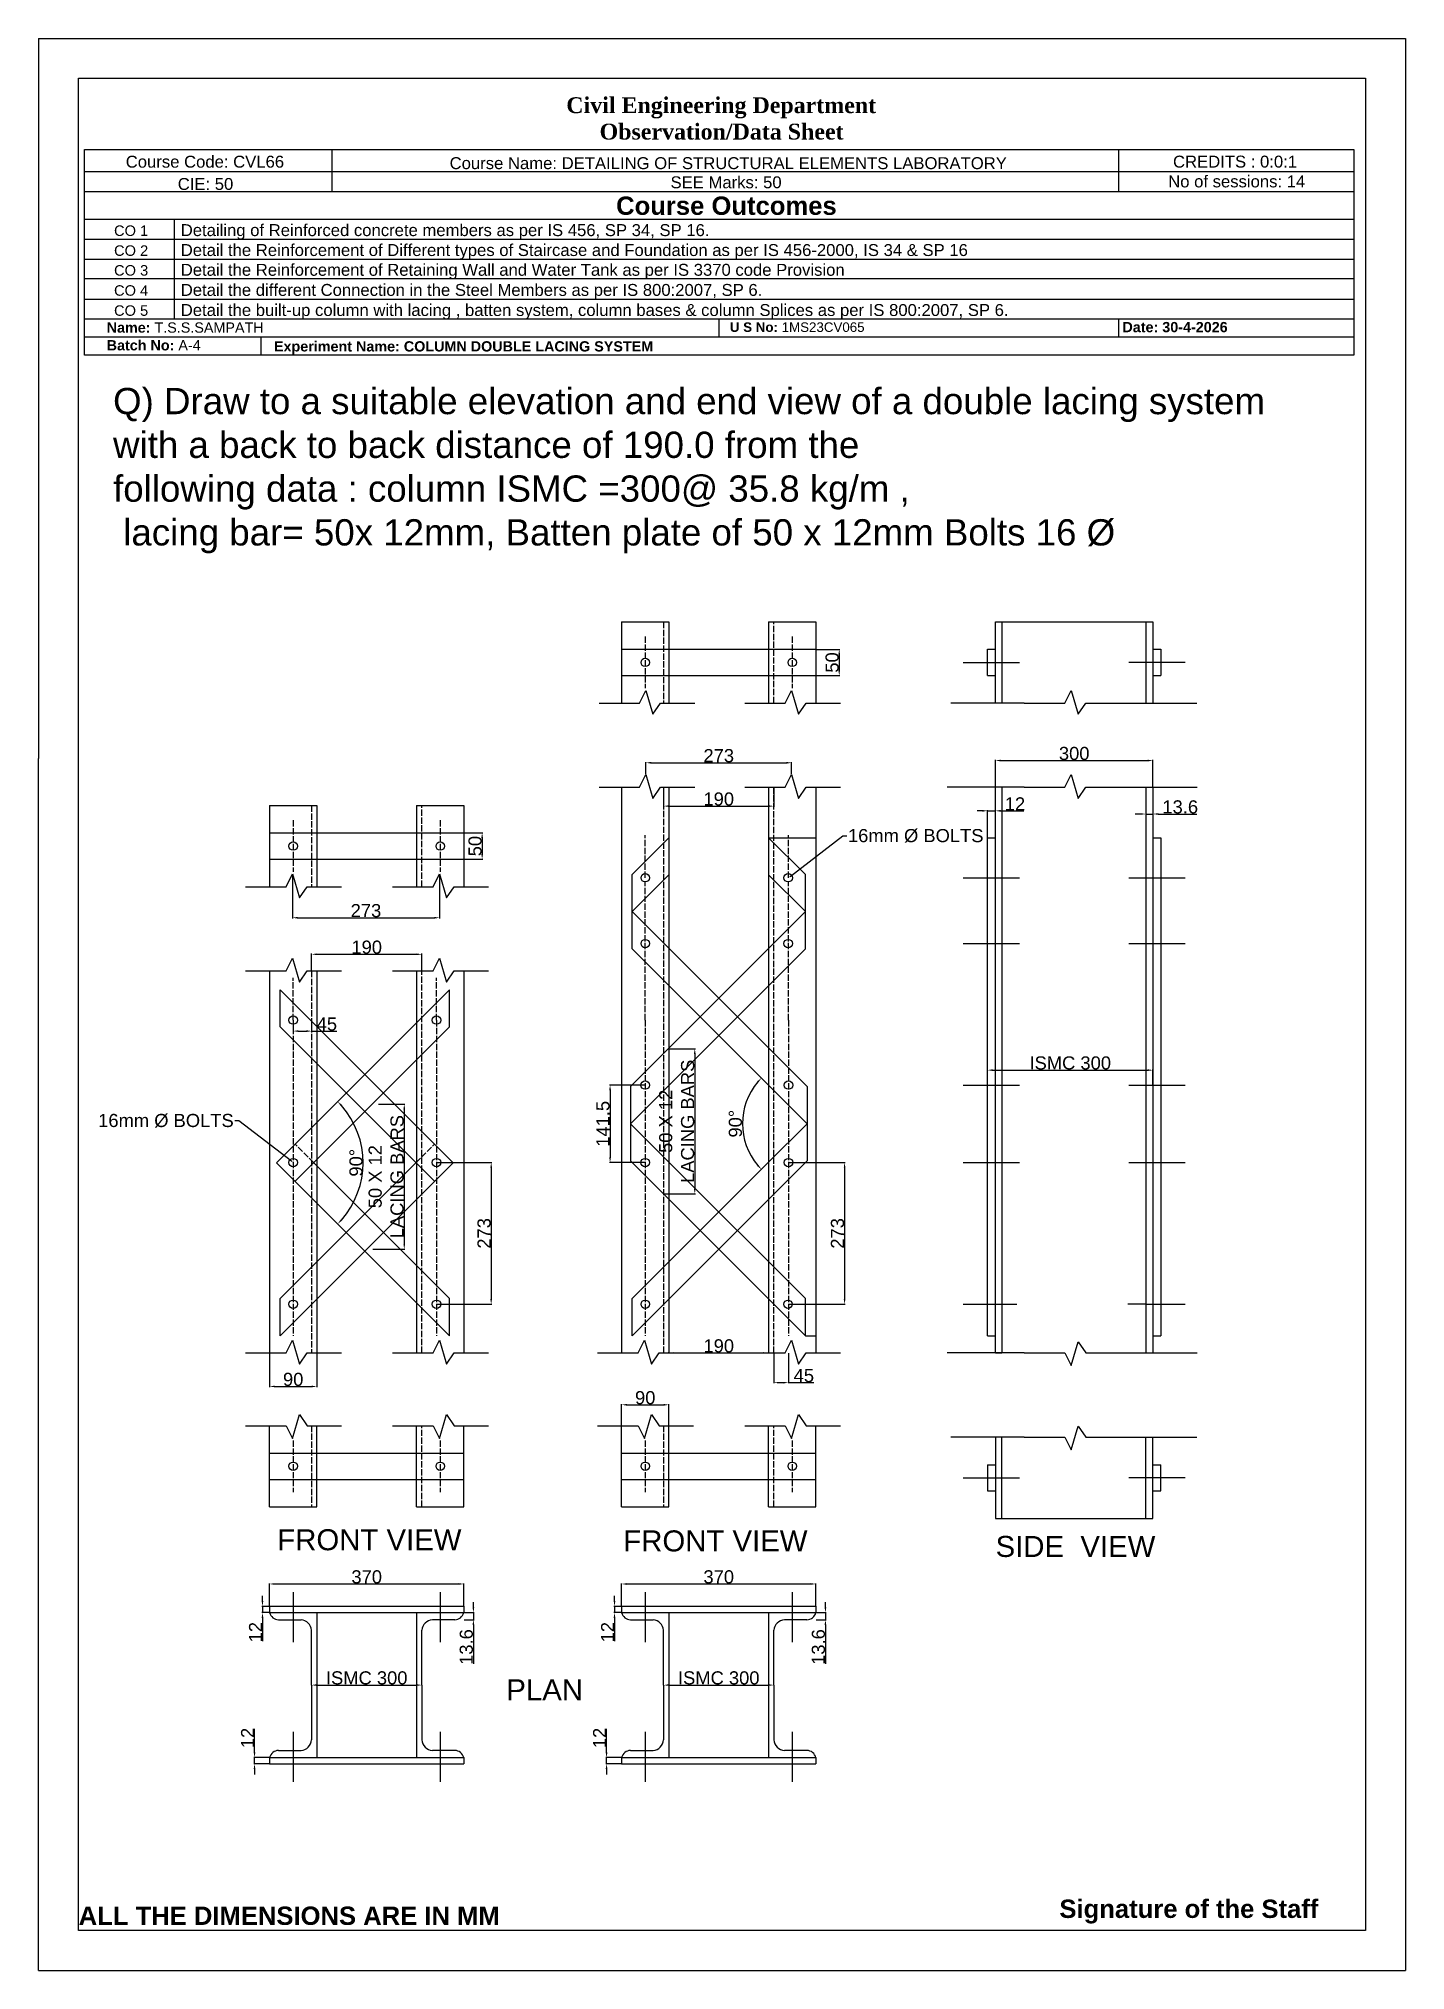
# Model space of a CAD drawing. Header units: millimetres. Extents: x 868 to 41290, y -4185 to 3706.
# Drawn here: x 868 to 3471, y -411 to 3268 of the extents above; entities that cross this region are included whole.
import ezdxf
from ezdxf import colors
from ezdxf.entities.mleader import LeaderData, LeaderLine
from ezdxf.math import Vec2, Vec3

# ---------------------------------------------------------------- set-up
doc = ezdxf.new("R2010")
doc.units = ezdxf.units.MM
doc.linetypes.add('ACAD_ISO02W100', pattern=[15, 12, -3])
doc.styles.get("Standard").update_dxf_attribs({"font": 'arial.ttf'})
doc.dimstyles.new('ISO-25', dxfattribs={"dimtxt": 25, "dimasz": 10, "dimexe": 1.25, "dimexo": 0.625, "dimtad": 1, "dimdsep": 46, "dimtxsty": 'Standard', "dimcen": 2.5, "dimadec": 0, "dimazin": 0, "dimtfac": 1, "dimtmove": 0, "dimatfit": 3, "dimfxl": 1, "dimarcsym": 0})

msp = doc.modelspace()

# ---------------------------------------------------------------- texts
at = {"attachment_point": 1}
for s, width, gutter_width, heights, insert, char_height in [('\\pxqc;{\\fBookman Old Style|b0|i0|c0|p18;\\H1.16667x;         \\fBookman Old Style|b1|i0|c0|p18;\\H1.14285x;       Civil Engineering Department\\P               Observation/Data Sheet}', 1149.24341, 113.149, [0], (1508.615, 3156.177), 22.629779), ('Course Code: CVL66', 1063.13823, 113.538, [0], (1034.202, 3044.849), 22.70753), ('Course Name: DETAILING OF STRUCTURAL ELEMENTS LABORATORY', 1063.13823, 113.538, [0], (1650.88, 3042.065), 22.70753), ('CREDITS : 0:0:1', 1063.13823, 113.538, [0], (3028.273, 3044.994), 22.70753), ('CIE: 50', 1063.13823, 113.538, [0], (1133.18, 3002.413), 22.7075), ('SEE Marks: 50', 1063.13823, 113.538, [0], (2071.498, 3005.579), 22.70753), ('No of sessions: 14', 1063.13823, 113.538, [0], (3019.093, 3007.295), 22.70753), ('{\\fArial|b1|i0|c0|p34;Course Outcomes}', 1063.13823, 113.538, [0], (1967.9, 2967.159), 34.90578), ('CO 1', 934.19215, 99.767, [0], (1011.915, 2912.112), 19.9534), ('Detailing of Reinforced concrete members as per IS 456, SP 34, SP 16.', 1063.13823, 113.538, [0], (1138.962, 2914.53), 22.70753), ('CO 2', 934.19215, 99.767, [0], (1011.915, 2874.168), 19.9534), ('Detail the Reinforcement of Different types of Staircase and Foundation as per IS 456-2000, IS 34 & SP 16', 1837.07869, 113.538, [0], (1138.962, 2876.586), 22.70753), ('CO 3', 934.19215, 99.767, [0], (1011.915, 2836.534), 19.9534), ('Detail the Reinforcement of Retaining Wall and Water Tank as per IS 3370 code Provision', 1601.14303, 113.538, [0], (1138.962, 2838.951), 22.70753), ('CO 4', 934.19215, 99.767, [0], (1011.915, 2798.219), 19.9534), ('Detail the different Connection in the Steel Members as per IS 800:2007, SP 6.', 1399.16781, 113.538, [0], (1138.962, 2800.637), 22.70753), ('CO 5', 934.19215, 99.767, [0], (1011.915, 2759.929), 19.9534), ('Detail the built-up column with lacing , batten system, column bases & column Splices as per IS 800:2007, SP 6.', 1885.33825, 113.538, [0], (1138.962, 2762.346), 22.70753), ('{\\fArial|b1|i0|c0|p34;Name: }T.S.S.SAMPATH', 1063.13823, 113.538, [0], (997.881, 2727.412), 19.54724), ('{\\fArial|b1|i0|c0|p34;U S No: }1MS23CV065', 1063.13823, 113.538, [0], (2184.511, 2727.486), 18.151), ('{\\fArial|b1|i0|c0|p34;Date: 30-4-2026}', 1063.13823, 113.538, [0], (2931.968, 2728.266), 19.54724), ('{\\fArial|b1|i0|c0|p34;Batch No: }A-4', 1063.13823, 113.538, [0], (997.881, 2693.693), 19.54724), ('{\\fArial|b1|i0|c0|p34;Experiment Name: COLUMN DOUBLE LACING SYSTEM}', 1063.13823, 113.538, [0], (1316.359, 2691.586), 19.54724), ('Q) Draw to a suitable elevation and end view of a double lacing system \\Pwith a back to back distance of 190.0 from the \\Pfollowing data : column ISMC =300@ 35.8 kg/m ,\\P lacing bar= 50x 12mm, Batten plate of 50 x 12mm Bolts 16 %%C', 4765.87054, 3.036, [327.728], (1010.056, 2602.675), 50), ('FRONT VIEW', 461.5156, 12.5, [0], (1322.765, 429.122), 40), ('FRONT VIEW', 461.5156, 12.5, [0], (1981.576, 426.906), 40), ('SIDE  VIEW', 461.5156, 12.5, [0], (2690.424, 416.368), 40), ('PLAN', 461.5156, 12.5, [0], (1758.865, 143.396), 40), ('{\\fArial|b1|i0|c0|p34;ALL THE DIMENSIONS ARE IN MM}', 1063.13823, 113.538, [0], (944.538, -289.448), 34.90578), ('{\\fArial|b1|i0|c0|p34;Signature of the Staff}', 1063.13823, 113.538, [0], (2811.979, -276.211), 34.90578)]:
    msp.add_mtext_dynamic_manual_height_columns(s, width=width, gutter_width=gutter_width, heights=heights, dxfattribs=dict(at, insert=insert, char_height=char_height))

# ---------------------------------------------------------------- blocks, each defined once
blk = doc.blocks.new('*D38')
at = {"color": 0, "lineweight": -2, "transparency": 16777216}
for p, q in [((1678.6, 1755.1), (1714, 1755.1)), ((1712.8, 1745.1), (1712.8, 1715.1)), ((1678.6, 1705.1), (1714, 1705.1))]:
    blk.add_line(p, q, dxfattribs=at)
at = {"color": 0, "lineweight": 211, "transparency": 16777216}
for points in [[(1711.1, 1745.1), (1714.5, 1745.1), (1712.8, 1755.1)], [(1711.1, 1715.1), (1714.5, 1715.1), (1712.8, 1705.1)]]:
    blk.add_solid(points, dxfattribs=at)
at = {"layer": 'Defpoints', "color": 0, "lineweight": 211, "transparency": 16777216}
for p in [(1678, 1755.1), (1678, 1705.1), (1712.8, 1705.1)]:
    blk.add_point(p, dxfattribs=at)
at = {"color": 0, "transparency": 16777216, "insert": (1699.4, 1730.1), "char_height": 25, "attachment_point": 5, "rotation": 90}
blk.add_mtext('50', dxfattribs=at)
blk = doc.blocks.new('*D39')
at = {"color": 0, "lineweight": -2, "transparency": 16777216}
for p, q in [((1351.6, 1676.4), (1351.6, 1592.4)), ((1631.6, 1676.4), (1631.6, 1592.4)), ((1361.6, 1593.7), (1621.6, 1593.7))]:
    blk.add_line(p, q, dxfattribs=at)
at = {"color": 0, "lineweight": 211, "transparency": 16777216}
for points in [[(1361.6, 1595.3), (1361.6, 1592), (1351.6, 1593.7)], [(1621.6, 1595.3), (1621.6, 1592), (1631.6, 1593.7)]]:
    blk.add_solid(points, dxfattribs=at)
at = {"layer": 'Defpoints', "color": 0, "lineweight": 211, "transparency": 16777216}
for p in [(1351.6, 1677), (1631.6, 1677), (1631.6, 1593.7)]:
    blk.add_point(p, dxfattribs=at)
at = {"color": 0, "transparency": 16777216, "insert": (1491.6, 1607.1), "char_height": 25, "attachment_point": 5}
blk.add_mtext('273', dxfattribs=at)
blk = doc.blocks.new('*D40')
at = {"color": 0, "lineweight": -2, "transparency": 16777216}
for p, q in [((1388, 1493), (1388, 1525.3)), ((1398, 1524.1), (1588, 1524.1)), ((1598, 1493), (1598, 1525.3))]:
    blk.add_line(p, q, dxfattribs=at)
at = {"color": 0, "lineweight": 211, "transparency": 16777216}
for points in [[(1398, 1525.7), (1398, 1522.4), (1388, 1524.1)], [(1588, 1525.7), (1588, 1522.4), (1598, 1524.1)]]:
    blk.add_solid(points, dxfattribs=at)
at = {"layer": 'Defpoints', "color": 0, "lineweight": 211, "transparency": 16777216}
for p in [(1598, 1524.1), (1388, 1492.3), (1598, 1492.3)]:
    blk.add_point(p, dxfattribs=at)
at = {"color": 0, "transparency": 16777216, "insert": (1493, 1537.5), "char_height": 25, "attachment_point": 5}
blk.add_mtext('190', dxfattribs=at)
blk = doc.blocks.new('*D41')
at = {"color": 0, "lineweight": -2, "transparency": 16777216}
for p, q in [((1353, 1398.1), (1353, 1376.6)), ((1363, 1377.8), (1378, 1377.8)), ((1388, 1395.9), (1388, 1376.6)), ((1388, 1377.8), (1436.2, 1377.8))]:
    blk.add_line(p, q, dxfattribs=at)
at = {"color": 0, "lineweight": 211, "transparency": 16777216}
for points in [[(1363, 1379.5), (1363, 1376.1), (1353, 1377.8)], [(1378, 1379.5), (1378, 1376.1), (1388, 1377.8)]]:
    blk.add_solid(points, dxfattribs=at)
at = {"layer": 'Defpoints', "color": 0, "lineweight": 211, "transparency": 16777216}
for p in [(1353, 1398.7), (1388, 1396.6), (1388, 1377.8)]:
    blk.add_point(p, dxfattribs=at)
at = {"color": 0, "transparency": 16777216, "insert": (1417.1, 1391.1), "char_height": 25, "attachment_point": 5}
blk.add_mtext('45', dxfattribs=at)
blk = doc.blocks.new('*D42')
at = {"color": 0, "lineweight": -2, "transparency": 16777216}
blk.add_arc((1321.4, 1127.1), 164.7, 318.4795, 41.5205, dxfattribs=at)
at = {"color": 0, "lineweight": 211, "transparency": 16777216}
for points in [[(1443.5, 1235.2), (1445.9, 1237.4), (1437.8, 1243.6)], [(1445.9, 1016.8), (1443.5, 1019.1), (1437.8, 1010.7)]]:
    blk.add_solid(points, dxfattribs=at)
at = {"layer": 'Defpoints', "color": 0, "lineweight": 211, "transparency": 16777216}
for p in [(1650.9, 1456.6), (1321.4, 1127.1), (1321.4, 1127.1), (1480.5, 1084.5), (1650.9, 797.7)]:
    blk.add_point(p, dxfattribs=at)
at = {"color": 0, "transparency": 16777216, "insert": (1472.7, 1127.1), "char_height": 25, "attachment_point": 5, "rotation": 90}
blk.add_mtext('90°', dxfattribs=at)
blk = doc.blocks.new('*D43')
at = {"color": 0, "lineweight": -2, "transparency": 16777216}
for p, q in [((1626.5, 1127.4), (1731.2, 1127.4)), ((1730, 1117.4), (1730, 867.7)), ((1626.5, 857.7), (1731.2, 857.7))]:
    blk.add_line(p, q, dxfattribs=at)
at = {"color": 0, "lineweight": 211, "transparency": 16777216}
for points in [[(1728.3, 1117.4), (1731.7, 1117.4), (1730, 1127.4)], [(1728.3, 867.7), (1731.7, 867.7), (1730, 857.7)]]:
    blk.add_solid(points, dxfattribs=at)
at = {"layer": 'Defpoints', "color": 0, "lineweight": 211, "transparency": 16777216}
for p in [(1625.8, 1127.4), (1625.8, 857.7), (1730, 857.7)]:
    blk.add_point(p, dxfattribs=at)
at = {"color": 0, "transparency": 16777216, "insert": (1716.6, 992.6), "char_height": 25, "attachment_point": 5, "rotation": 90}
blk.add_mtext('273', dxfattribs=at)
blk = doc.blocks.new('*D44')
at = {"color": 0, "lineweight": -2, "transparency": 16777216}
for p, q in [((1308, 764.2), (1308, 699.8)), ((1398, 764.2), (1398, 699.8)), ((1318, 701), (1388, 701))]:
    blk.add_line(p, q, dxfattribs=at)
at = {"color": 0, "lineweight": 211, "transparency": 16777216}
for points in [[(1318, 702.7), (1318, 699.4), (1308, 701)], [(1388, 702.7), (1388, 699.4), (1398, 701)]]:
    blk.add_solid(points, dxfattribs=at)
at = {"layer": 'Defpoints', "color": 0, "lineweight": 211, "transparency": 16777216}
for p in [(1308, 764.8), (1398, 764.8), (1398, 701)]:
    blk.add_point(p, dxfattribs=at)
at = {"color": 0, "transparency": 16777216, "insert": (1353, 714.4), "char_height": 25, "attachment_point": 5}
blk.add_mtext('90', dxfattribs=at)
blk = doc.blocks.new('*D45')
at = {"color": 0, "lineweight": -2, "transparency": 16777216}
for p, q in [((1308, 283), (1308, 326.1)), ((1318, 324.9), (1668, 324.9)), ((1678, 283), (1678, 326.1))]:
    blk.add_line(p, q, dxfattribs=at)
at = {"color": 0, "lineweight": 211, "transparency": 16777216}
for points in [[(1318, 326.5), (1318, 323.2), (1308, 324.9)], [(1668, 326.5), (1668, 323.2), (1678, 324.9)]]:
    blk.add_solid(points, dxfattribs=at)
at = {"layer": 'Defpoints', "color": 0, "lineweight": 211, "transparency": 16777216}
for p in [(1678, 324.9), (1308, 282.3), (1678, 282.3)]:
    blk.add_point(p, dxfattribs=at)
at = {"color": 0, "transparency": 16777216, "insert": (1493, 338.3), "char_height": 25, "attachment_point": 5}
blk.add_mtext('370', dxfattribs=at)
blk = doc.blocks.new('*D46')
at = {"color": 0, "lineweight": -2, "transparency": 16777216}
for p, q in [((1678.6, 270.3), (1697.4, 270.3)), ((1696.1, 280.3), (1696.1, 290.3)), ((1696.1, 270.3), (1696.1, 256.7)), ((1678.6, 256.7), (1697.4, 256.7)), ((1696.1, 246.7), (1696.1, 172.9))]:
    blk.add_line(p, q, dxfattribs=at)
at = {"color": 0, "lineweight": 211, "transparency": 16777216}
for points in [[(1694.5, 280.3), (1697.8, 280.3), (1696.1, 270.3)], [(1694.5, 246.7), (1697.8, 246.7), (1696.1, 256.7)]]:
    blk.add_solid(points, dxfattribs=at)
at = {"layer": 'Defpoints', "color": 0, "lineweight": 211, "transparency": 16777216}
for p in [(1678, 270.3), (1678, 256.7), (1696.1, 256.7)]:
    blk.add_point(p, dxfattribs=at)
at = {"color": 0, "transparency": 16777216, "insert": (1682.7, 204.8), "char_height": 25, "attachment_point": 5, "rotation": 90}
blk.add_mtext('13.6', dxfattribs=at)
blk = doc.blocks.new('*D48')
at = {"color": 0, "lineweight": -2, "transparency": 16777216}
for p, q in [((1388, 133), (1388, 133.6)), ((1398, 132.3), (1588, 132.3)), ((1598, 133), (1598, 133.6))]:
    blk.add_line(p, q, dxfattribs=at)
at = {"color": 0, "lineweight": 211, "transparency": 16777216}
for points in [[(1398, 134), (1398, 130.7), (1388, 132.3)], [(1588, 134), (1588, 130.7), (1598, 132.3)]]:
    blk.add_solid(points, dxfattribs=at)
at = {"layer": 'Defpoints', "color": 0, "lineweight": 211, "transparency": 16777216}
for p in [(1388, 132.3), (1598, 132.3), (1598, 132.3)]:
    blk.add_point(p, dxfattribs=at)
at = {"color": 0, "transparency": 16777216, "insert": (1493, 145.9), "char_height": 25, "attachment_point": 5}
blk.add_mtext('ISMC 300', dxfattribs=at)
blk = doc.blocks.new('*D50')
at = {"color": 0, "lineweight": -2, "transparency": 16777216}
for p, q in [((1279.4, 4.3), (1279.4, 48.8)), ((1307.3, -5.7), (1278.1, -5.7)), ((1307.3, -17.7), (1278.1, -17.7)), ((1279.4, -17.7), (1279.4, -5.7)), ((1279.4, -27.7), (1279.4, -37.7))]:
    blk.add_line(p, q, dxfattribs=at)
at = {"color": 0, "lineweight": 211, "transparency": 16777216}
for points in [[(1277.7, 4.3), (1281.1, 4.3), (1279.4, -5.7)], [(1277.7, -27.7), (1281.1, -27.7), (1279.4, -17.7)]]:
    blk.add_solid(points, dxfattribs=at)
at = {"layer": 'Defpoints', "color": 0, "lineweight": 211, "transparency": 16777216}
for p in [(1279.4, -5.7), (1308, -5.7), (1308, -17.7)]:
    blk.add_point(p, dxfattribs=at)
at = {"color": 0, "transparency": 16777216, "insert": (1266.2, 31.6), "char_height": 25, "attachment_point": 5, "rotation": 90}
blk.add_mtext('12', dxfattribs=at)
blk = doc.blocks.new('*D51')
at = {"color": 0, "lineweight": -2, "transparency": 16777216}
for p, q in [((1294.5, 292.3), (1294.5, 302.3)), ((1307.3, 282.3), (1293.3, 282.3)), ((1307.3, 270.3), (1293.3, 270.3)), ((1294.5, 282.3), (1294.5, 270.3)), ((1294.5, 260.3), (1294.5, 215.9))]:
    blk.add_line(p, q, dxfattribs=at)
at = {"color": 0, "lineweight": 211, "transparency": 16777216}
for points in [[(1292.9, 292.3), (1296.2, 292.3), (1294.5, 282.3)], [(1292.9, 260.3), (1296.2, 260.3), (1294.5, 270.3)]]:
    blk.add_solid(points, dxfattribs=at)
at = {"layer": 'Defpoints', "color": 0, "lineweight": 211, "transparency": 16777216}
for p in [(1294.5, 270.3), (1308, 282.3), (1308, 270.3)]:
    blk.add_point(p, dxfattribs=at)
at = {"color": 0, "transparency": 16777216, "insert": (1281.4, 233.1), "char_height": 25, "attachment_point": 5, "rotation": 90}
blk.add_mtext('12', dxfattribs=at)
blk = doc.blocks.new('*D55')
at = {"color": 0, "lineweight": -2, "transparency": 16777216}
for p, q in [((1978.3, 283), (1978.3, 326.1)), ((1988.3, 324.9), (2338.3, 324.9)), ((2348.3, 283), (2348.3, 326.1))]:
    blk.add_line(p, q, dxfattribs=at)
at = {"color": 0, "lineweight": 211, "transparency": 16777216}
for points in [[(1988.3, 326.5), (1988.3, 323.2), (1978.3, 324.9)], [(2338.3, 326.5), (2338.3, 323.2), (2348.3, 324.9)]]:
    blk.add_solid(points, dxfattribs=at)
at = {"layer": 'Defpoints', "color": 0, "lineweight": 211, "transparency": 16777216}
for p in [(2348.3, 324.9), (1978.3, 282.3), (2348.3, 282.3)]:
    blk.add_point(p, dxfattribs=at)
at = {"color": 0, "transparency": 16777216, "insert": (2163.3, 338.3), "char_height": 25, "attachment_point": 5}
blk.add_mtext('370', dxfattribs=at)
blk = doc.blocks.new('*D56')
at = {"color": 0, "lineweight": -2, "transparency": 16777216}
for p, q in [((2348.9, 270.3), (2367.7, 270.3)), ((2366.5, 280.3), (2366.5, 290.3)), ((2366.5, 270.3), (2366.5, 256.7)), ((2348.9, 256.7), (2367.7, 256.7)), ((2366.5, 246.7), (2366.5, 172.9))]:
    blk.add_line(p, q, dxfattribs=at)
at = {"color": 0, "lineweight": 211, "transparency": 16777216}
for points in [[(2364.8, 280.3), (2368.1, 280.3), (2366.5, 270.3)], [(2364.8, 246.7), (2368.1, 246.7), (2366.5, 256.7)]]:
    blk.add_solid(points, dxfattribs=at)
at = {"layer": 'Defpoints', "color": 0, "lineweight": 211, "transparency": 16777216}
for p in [(2348.3, 270.3), (2348.3, 256.7), (2366.5, 256.7)]:
    blk.add_point(p, dxfattribs=at)
at = {"color": 0, "transparency": 16777216, "insert": (2353.1, 204.8), "char_height": 25, "attachment_point": 5, "rotation": 90}
blk.add_mtext('13.6', dxfattribs=at)
blk = doc.blocks.new('*D57')
at = {"color": 0, "lineweight": -2, "transparency": 16777216}
for p, q in [((2058.3, 133), (2058.3, 133.6)), ((2068.3, 132.3), (2258.3, 132.3)), ((2268.3, 133), (2268.3, 133.6))]:
    blk.add_line(p, q, dxfattribs=at)
at = {"color": 0, "lineweight": 211, "transparency": 16777216}
for points in [[(2068.3, 134), (2068.3, 130.7), (2058.3, 132.3)], [(2258.3, 134), (2258.3, 130.7), (2268.3, 132.3)]]:
    blk.add_solid(points, dxfattribs=at)
at = {"layer": 'Defpoints', "color": 0, "lineweight": 211, "transparency": 16777216}
for p in [(2058.3, 132.3), (2268.3, 132.3), (2268.3, 132.3)]:
    blk.add_point(p, dxfattribs=at)
at = {"color": 0, "transparency": 16777216, "insert": (2163.3, 145.9), "char_height": 25, "attachment_point": 5}
blk.add_mtext('ISMC 300', dxfattribs=at)
blk = doc.blocks.new('*D53')
at = {"color": 0, "lineweight": -2, "transparency": 16777216}
for p, q in [((1949.7, 4.3), (1949.7, 48.8)), ((1977.7, -5.7), (1948.5, -5.7)), ((1977.7, -17.7), (1948.5, -17.7)), ((1949.7, -17.7), (1949.7, -5.7)), ((1949.7, -27.7), (1949.7, -37.7))]:
    blk.add_line(p, q, dxfattribs=at)
at = {"color": 0, "lineweight": 211, "transparency": 16777216}
for points in [[(1948, 4.3), (1951.4, 4.3), (1949.7, -5.7)], [(1948, -27.7), (1951.4, -27.7), (1949.7, -17.7)]]:
    blk.add_solid(points, dxfattribs=at)
at = {"layer": 'Defpoints', "color": 0, "lineweight": 211, "transparency": 16777216}
for p in [(1949.7, -5.7), (1978.3, -5.7), (1978.3, -17.7)]:
    blk.add_point(p, dxfattribs=at)
at = {"color": 0, "transparency": 16777216, "insert": (1936.5, 31.6), "char_height": 25, "attachment_point": 5, "rotation": 90}
blk.add_mtext('12', dxfattribs=at)
blk = doc.blocks.new('*D54')
at = {"color": 0, "lineweight": -2, "transparency": 16777216}
for p, q in [((1964.9, 292.3), (1964.9, 302.3)), ((1977.7, 282.3), (1963.6, 282.3)), ((1977.7, 270.3), (1963.6, 270.3)), ((1964.9, 282.3), (1964.9, 270.3)), ((1964.9, 260.3), (1964.9, 215.9))]:
    blk.add_line(p, q, dxfattribs=at)
at = {"color": 0, "lineweight": 211, "transparency": 16777216}
for points in [[(1963.2, 292.3), (1966.5, 292.3), (1964.9, 282.3)], [(1963.2, 260.3), (1966.5, 260.3), (1964.9, 270.3)]]:
    blk.add_solid(points, dxfattribs=at)
at = {"layer": 'Defpoints', "color": 0, "lineweight": 211, "transparency": 16777216}
for p in [(1964.9, 270.3), (1978.3, 282.3), (1978.3, 270.3)]:
    blk.add_point(p, dxfattribs=at)
at = {"color": 0, "transparency": 16777216, "insert": (1951.7, 233.1), "char_height": 25, "attachment_point": 5, "rotation": 90}
blk.add_mtext('12', dxfattribs=at)
blk = doc.blocks.new('*D58')
at = {"color": 0, "lineweight": -2, "transparency": 16777216}
for p, q in [((1978.3, 626.9), (1978.3, 667.4)), ((1988.3, 666.1), (2058.3, 666.1)), ((2068.3, 626.9), (2068.3, 667.4))]:
    blk.add_line(p, q, dxfattribs=at)
at = {"color": 0, "lineweight": 211, "transparency": 16777216}
for points in [[(1988.3, 667.8), (1988.3, 664.5), (1978.3, 666.1)], [(2058.3, 667.8), (2058.3, 664.5), (2068.3, 666.1)]]:
    blk.add_solid(points, dxfattribs=at)
at = {"layer": 'Defpoints', "color": 0, "lineweight": 211, "transparency": 16777216}
for p in [(2068.3, 666.1), (1978.3, 626.3), (2068.3, 626.3)]:
    blk.add_point(p, dxfattribs=at)
at = {"color": 0, "transparency": 16777216, "insert": (2023.3, 679.5), "char_height": 25, "attachment_point": 5}
blk.add_mtext('90', dxfattribs=at)
blk = doc.blocks.new('*D59')
at = {"color": 0, "lineweight": -2, "transparency": 16777216}
for p, q in [((2068.3, 765.5), (2068.3, 766.1)), ((2078.3, 764.8), (2248.3, 764.8)), ((2258.3, 764.2), (2258.3, 763.6))]:
    blk.add_line(p, q, dxfattribs=at)
at = {"color": 0, "lineweight": 211, "transparency": 16777216}
for points in [[(2078.3, 766.5), (2078.3, 763.2), (2068.3, 764.8)], [(2248.3, 766.5), (2248.3, 763.2), (2258.3, 764.8)]]:
    blk.add_solid(points, dxfattribs=at)
at = {"layer": 'Defpoints', "color": 0, "lineweight": 211, "transparency": 16777216}
for p in [(2068.3, 764.8), (2258.3, 764.8), (2258.3, 764.8)]:
    blk.add_point(p, dxfattribs=at)
at = {"color": 0, "transparency": 16777216, "insert": (2163.3, 778.2), "char_height": 25, "attachment_point": 5}
blk.add_mtext('190', dxfattribs=at)
blk = doc.blocks.new('*D60')
at = {"color": 0, "lineweight": -2, "transparency": 16777216}
for p, q in [((2268.3, 764.2), (2268.3, 707)), ((2296.2, 764.2), (2296.2, 707)), ((2278.3, 708.3), (2286.2, 708.3)), ((2296.2, 708.3), (2344.4, 708.3))]:
    blk.add_line(p, q, dxfattribs=at)
at = {"color": 0, "lineweight": 211, "transparency": 16777216}
for points in [[(2278.3, 709.9), (2278.3, 706.6), (2268.3, 708.3)], [(2286.2, 709.9), (2286.2, 706.6), (2296.2, 708.3)]]:
    blk.add_solid(points, dxfattribs=at)
at = {"layer": 'Defpoints', "color": 0, "lineweight": 211, "transparency": 16777216}
for p in [(2268.3, 764.8), (2296.2, 764.8), (2296.2, 708.3)]:
    blk.add_point(p, dxfattribs=at)
at = {"color": 0, "transparency": 16777216, "insert": (2325.3, 721.6), "char_height": 25, "attachment_point": 5}
blk.add_mtext('45', dxfattribs=at)
blk = doc.blocks.new('*D61')
at = {"color": 0, "lineweight": -2, "transparency": 16777216}
for p, q in [((2296.8, 1127.4), (2404.2, 1127.4)), ((2402.9, 1117.4), (2402.9, 867.7)), ((2295.8, 857.7), (2404.2, 857.7))]:
    blk.add_line(p, q, dxfattribs=at)
at = {"color": 0, "lineweight": 211, "transparency": 16777216}
for points in [[(2401.3, 1117.4), (2404.6, 1117.4), (2402.9, 1127.4)], [(2401.3, 867.7), (2404.6, 867.7), (2402.9, 857.7)]]:
    blk.add_solid(points, dxfattribs=at)
at = {"layer": 'Defpoints', "color": 0, "lineweight": 211, "transparency": 16777216}
for p in [(2296.2, 1127.4), (2295.2, 857.7), (2402.9, 857.7)]:
    blk.add_point(p, dxfattribs=at)
at = {"color": 0, "transparency": 16777216, "insert": (2389.5, 992.6), "char_height": 25, "attachment_point": 5, "rotation": 90}
blk.add_mtext('273', dxfattribs=at)
blk = doc.blocks.new('*D62')
at = {"color": 0, "lineweight": -2, "transparency": 16777216}
for p, q in [((2022.5, 1275), (1955.1, 1275)), ((1956.4, 1265), (1956.4, 1137.4)), ((2022.5, 1127.4), (1955.1, 1127.4))]:
    blk.add_line(p, q, dxfattribs=at)
at = {"color": 0, "lineweight": 211, "transparency": 16777216}
for points in [[(1954.7, 1265), (1958.1, 1265), (1956.4, 1275)], [(1954.7, 1137.4), (1958.1, 1137.4), (1956.4, 1127.4)]]:
    blk.add_solid(points, dxfattribs=at)
at = {"layer": 'Defpoints', "color": 0, "lineweight": 211, "transparency": 16777216}
for p in [(2023.2, 1275), (1956.4, 1127.4), (2023.2, 1127.4)]:
    blk.add_point(p, dxfattribs=at)
at = {"color": 0, "transparency": 16777216, "insert": (1943, 1201.2), "char_height": 25, "attachment_point": 5, "rotation": 90}
blk.add_mtext('141.5', dxfattribs=at)
blk = doc.blocks.new('*D63')
at = {"color": 0, "lineweight": -2, "transparency": 16777216}
blk.add_line((2256.6, 1126.7), (2243.6, 1113.7), dxfattribs=at)
blk.add_arc((2331.4, 1201.5), 122.9, 139.6632, 220.3368, dxfattribs=at)
at = {"color": 0, "lineweight": 211, "transparency": 16777216}
for points in [[(2236.5, 1282.2), (2238.9, 1279.9), (2244.5, 1288.4)], [(2238.9, 1123.1), (2236.5, 1120.8), (2244.5, 1114.6)]]:
    blk.add_solid(points, dxfattribs=at)
at = {"layer": 'Defpoints', "color": 0, "lineweight": 211, "transparency": 16777216}
for p in [(1998.3, 1534.6), (2212.7, 1233.3), (2331.4, 1201.5), (2331.4, 1201.5), (2257, 1127.1)]:
    blk.add_point(p, dxfattribs=at)
at = {"color": 0, "transparency": 16777216, "insert": (2195.1, 1201.5), "char_height": 25, "attachment_point": 5, "rotation": 90}
blk.add_mtext('90°', dxfattribs=at)
blk = doc.blocks.new('*D64')
at = {"color": 0, "lineweight": -2, "transparency": 16777216}
for p, q in [((2024.7, 1866.8), (2024.7, 1890.1)), ((2034.7, 1888.8), (2291.9, 1888.8)), ((2301.9, 1866.8), (2301.9, 1890.1))]:
    blk.add_line(p, q, dxfattribs=at)
at = {"color": 0, "lineweight": 211, "transparency": 16777216}
for points in [[(2034.7, 1890.5), (2034.7, 1887.1), (2024.7, 1888.8)], [(2291.9, 1890.5), (2291.9, 1887.1), (2301.9, 1888.8)]]:
    blk.add_solid(points, dxfattribs=at)
at = {"layer": 'Defpoints', "color": 0, "lineweight": 211, "transparency": 16777216}
for p in [(2301.9, 1888.8), (2024.7, 1866.2), (2301.9, 1866.2)]:
    blk.add_point(p, dxfattribs=at)
at = {"color": 0, "transparency": 16777216, "insert": (2163.3, 1902.2), "char_height": 25, "attachment_point": 5}
blk.add_mtext('273', dxfattribs=at)
blk = doc.blocks.new('*D65')
at = {"color": 0, "lineweight": -2, "transparency": 16777216}
for p, q in [((2058.3, 1841.4), (2058.3, 1805)), ((2268.3, 1841.4), (2268.3, 1805)), ((2068.3, 1806.2), (2258.3, 1806.2))]:
    blk.add_line(p, q, dxfattribs=at)
at = {"color": 0, "lineweight": 211, "transparency": 16777216}
for points in [[(2068.3, 1807.9), (2068.3, 1804.6), (2058.3, 1806.2)], [(2258.3, 1807.9), (2258.3, 1804.6), (2268.3, 1806.2)]]:
    blk.add_solid(points, dxfattribs=at)
at = {"layer": 'Defpoints', "color": 0, "lineweight": 211, "transparency": 16777216}
for p in [(2058.3, 1842.1), (2268.3, 1842.1), (2268.3, 1806.2)]:
    blk.add_point(p, dxfattribs=at)
at = {"color": 0, "transparency": 16777216, "insert": (2163.3, 1819.6), "char_height": 25, "attachment_point": 5}
blk.add_mtext('190', dxfattribs=at)
blk = doc.blocks.new('*D66')
at = {"color": 0, "lineweight": -2, "transparency": 16777216}
for p, q in [((2348.9, 2104.8), (2393.9, 2104.8)), ((2392.7, 2094.8), (2392.7, 2064.8)), ((2348.9, 2054.8), (2393.9, 2054.8))]:
    blk.add_line(p, q, dxfattribs=at)
at = {"color": 0, "lineweight": 211, "transparency": 16777216}
for points in [[(2391, 2094.8), (2394.3, 2094.8), (2392.7, 2104.8)], [(2391, 2064.8), (2394.3, 2064.8), (2392.7, 2054.8)]]:
    blk.add_solid(points, dxfattribs=at)
at = {"layer": 'Defpoints', "color": 0, "lineweight": 211, "transparency": 16777216}
for p in [(2348.3, 2104.8), (2348.3, 2054.8), (2392.7, 2054.8)]:
    blk.add_point(p, dxfattribs=at)
at = {"color": 0, "transparency": 16777216, "insert": (2379.3, 2079.8), "char_height": 25, "attachment_point": 5, "rotation": 90}
blk.add_mtext('50', dxfattribs=at)
blk = doc.blocks.new('*D67')
at = {"color": 0, "lineweight": -2, "transparency": 16777216}
for p, q in [((2690.1, 1842.7), (2690.1, 1894.3)), ((2700.1, 1893), (2980.1, 1893)), ((2990.1, 1842.7), (2990.1, 1894.3))]:
    blk.add_line(p, q, dxfattribs=at)
at = {"color": 0, "lineweight": 211, "transparency": 16777216}
for points in [[(2700.1, 1894.7), (2700.1, 1891.4), (2690.1, 1893)], [(2980.1, 1894.7), (2980.1, 1891.4), (2990.1, 1893)]]:
    blk.add_solid(points, dxfattribs=at)
at = {"layer": 'Defpoints', "color": 0, "lineweight": 211, "transparency": 16777216}
for p in [(2990.1, 1893), (2690.1, 1842.1), (2990.1, 1842.1)]:
    blk.add_point(p, dxfattribs=at)
at = {"color": 0, "transparency": 16777216, "insert": (2840.1, 1906.4), "char_height": 25, "attachment_point": 5}
blk.add_mtext('300', dxfattribs=at)
blk = doc.blocks.new('*D68')
at = {"color": 0, "lineweight": -2, "transparency": 16777216}
for p, q in [((2665.1, 1797.3), (2655.1, 1797.3)), ((2675.1, 1746.7), (2675.1, 1798.5)), ((2675.1, 1797.3), (2690.1, 1797.3)), ((2690.1, 1746.7), (2690.1, 1798.5)), ((2700.1, 1797.3), (2744.5, 1797.3))]:
    blk.add_line(p, q, dxfattribs=at)
at = {"color": 0, "lineweight": 211, "transparency": 16777216}
for points in [[(2665.1, 1799), (2665.1, 1795.6), (2675.1, 1797.3)], [(2700.1, 1799), (2700.1, 1795.6), (2690.1, 1797.3)]]:
    blk.add_solid(points, dxfattribs=at)
at = {"layer": 'Defpoints', "color": 0, "lineweight": 211, "transparency": 16777216}
for p in [(2690.1, 1797.3), (2675.1, 1746.1), (2690.1, 1746.1)]:
    blk.add_point(p, dxfattribs=at)
at = {"color": 0, "transparency": 16777216, "insert": (2727.3, 1810.5), "char_height": 25, "attachment_point": 5}
blk.add_mtext('12', dxfattribs=at)
blk = doc.blocks.new('*D69')
at = {"color": 0, "lineweight": -2, "transparency": 16777216}
for p, q in [((2976.5, 1841.4), (2976.5, 1790)), ((2990.1, 1841.4), (2990.1, 1790)), ((2966.5, 1791.2), (2956.5, 1791.2)), ((2976.5, 1791.2), (2990.1, 1791.2)), ((3000.1, 1791.2), (3073.9, 1791.2))]:
    blk.add_line(p, q, dxfattribs=at)
at = {"color": 0, "lineweight": 211, "transparency": 16777216}
for points in [[(2966.5, 1792.9), (2966.5, 1789.6), (2976.5, 1791.2)], [(3000.1, 1792.9), (3000.1, 1789.6), (2990.1, 1791.2)]]:
    blk.add_solid(points, dxfattribs=at)
at = {"layer": 'Defpoints', "color": 0, "lineweight": 211, "transparency": 16777216}
for p in [(2976.5, 1842.1), (2990.1, 1842.1), (2990.1, 1791.2)]:
    blk.add_point(p, dxfattribs=at)
at = {"color": 0, "transparency": 16777216, "insert": (3042, 1804.6), "char_height": 25, "attachment_point": 5}
blk.add_mtext('13.6', dxfattribs=at)
blk = doc.blocks.new('*D71')
at = {"color": 0, "lineweight": -2, "transparency": 16777216}
for p, q in [((1515.7, 1238.8), (1565.8, 1238.8)), ((1564.5, 1228.8), (1564.5, 972.4)), ((1504.6, 962.4), (1565.8, 962.4))]:
    blk.add_line(p, q, dxfattribs=at)
at = {"color": 0, "lineweight": 211, "transparency": 16777216}
for points in [[(1562.9, 1228.8), (1566.2, 1228.8), (1564.5, 1238.8)], [(1562.9, 972.4), (1566.2, 972.4), (1564.5, 962.4)]]:
    blk.add_solid(points, dxfattribs=at)
at = {"layer": 'Defpoints', "color": 0, "lineweight": 211, "transparency": 16777216}
for p in [(1515.1, 1238.8), (1504, 962.4), (1564.5, 962.4)]:
    blk.add_point(p, dxfattribs=at)
at = {"color": 0, "transparency": 16777216, "insert": (1530.1, 1100.6), "char_height": 25, "attachment_point": 5, "rotation": 90}
blk.add_mtext('50 X 12 \\PLACING BARS', dxfattribs=at)
blk = doc.blocks.new('*D72')
at = {"color": 0, "lineweight": -2, "transparency": 16777216}
for p, q in [((2068.9, 1344.2), (2119, 1344.2)), ((2117.7, 1334.2), (2117.7, 1077.8)), ((2057.8, 1067.8), (2119, 1067.8))]:
    blk.add_line(p, q, dxfattribs=at)
at = {"color": 0, "lineweight": 211, "transparency": 16777216}
for points in [[(2116, 1334.2), (2119.4, 1334.2), (2117.7, 1344.2)], [(2116, 1077.8), (2119.4, 1077.8), (2117.7, 1067.8)]]:
    blk.add_solid(points, dxfattribs=at)
at = {"layer": 'Defpoints', "color": 0, "lineweight": 211, "transparency": 16777216}
for p in [(2068.3, 1344.2), (2057.1, 1067.8), (2117.7, 1067.8)]:
    blk.add_point(p, dxfattribs=at)
at = {"color": 0, "transparency": 16777216, "insert": (2083.3, 1206), "char_height": 25, "attachment_point": 5, "rotation": 90}
blk.add_mtext('50 X 12 \\PLACING BARS', dxfattribs=at)
blk = doc.blocks.new('*D73')
at = {"color": 0, "lineweight": -2, "transparency": 16777216}
for p, q in [((2675.1, 1275.6), (2675.1, 1304.7)), ((2685.1, 1303.4), (2980.1, 1303.4)), ((2990.1, 1275.6), (2990.1, 1304.7))]:
    blk.add_line(p, q, dxfattribs=at)
at = {"color": 0, "lineweight": 211, "transparency": 16777216}
for points in [[(2685.1, 1305.1), (2685.1, 1301.8), (2675.1, 1303.4)], [(2980.1, 1305.1), (2980.1, 1301.8), (2990.1, 1303.4)]]:
    blk.add_solid(points, dxfattribs=at)
at = {"layer": 'Defpoints', "color": 0, "lineweight": 211, "transparency": 16777216}
for p in [(2990.1, 1303.4), (2675.1, 1275), (2990.1, 1275)]:
    blk.add_point(p, dxfattribs=at)
at = {"color": 0, "transparency": 16777216, "insert": (2832.6, 1317), "char_height": 25, "attachment_point": 5}
blk.add_mtext('ISMC 300', dxfattribs=at)

# ---------------------------------------------------------------- dimensions: what is measured, and where the dimension line sits
for base, p1, p2, picture, middle in [((2392.677, 2054.84), (2348.296, 2104.84), (2348.296, 2054.84), '*D66', (2379.288, 2079.84)), ((1712.799, 1705.118), (1677.969, 1755.118), (1677.969, 1705.118), '*D38', (1699.41, 1730.118)), ((1294.549, 270.327), (1307.969, 282.327), (1307.969, 270.327), '*D51', (1281.373, 233.101)), ((1964.876, 270.327), (1978.296, 282.327), (1978.296, 270.327), '*D54', (1951.7, 233.101)), ((1696.141, 256.727), (1677.969, 270.327), (1677.969, 256.727), '*D46', (1682.743, 204.818)), ((2366.468, 256.727), (2348.296, 270.327), (2348.296, 256.727), '*D56', (2353.07, 204.818)), ((1279.386, -5.673), (1307.969, -17.673), (1307.969, -5.673), '*D50', (1266.209, 31.554)), ((1949.713, -5.673), (1978.296, -17.673), (1978.296, -5.673), '*D53', (1936.536, 31.554))]:
    dim = msp.add_linear_dim(base=base, p1=p1, p2=p2, angle=90, dimstyle='ISO-25')
    dim.commit()
    dim.dimension.update_dxf_attribs({"geometry": picture, "text_midpoint": middle})
for base, p1, p2, text, picture, middle in [((2301.922, 1888.815), (2024.729, 1866.215), (2301.922, 1866.215), '273', '*D64', (2163.326, 1902.212)), ((2268.296, 1806.23), (2058.296, 1842.06), (2268.296, 1842.06), '190', '*D65', (2163.296, 1819.619)), ((2690.092, 1797.297), (2675.092, 1746.077), (2690.092, 1746.077), '12', '*D68', (2727.318, 1810.473)), ((1631.595, 1593.68), (1351.595, 1676.981), (1631.595, 1676.981), '273', '*D39', (1491.595, 1607.078)), ((1597.969, 1524.081), (1387.969, 1492.338), (1597.969, 1492.338), '190', '*D40', (1492.969, 1537.471)), ((1387.969, 1377.804), (1352.969, 1398.7), (1387.969, 1396.565), '45', '*D41', (1417.097, 1391.142)), ((2990.092, 1303.445), (2675.092, 1274.956), (2990.092, 1274.956), 'ISMC 300', '*D73', (2832.592, 1317.005)), ((2296.156, 708.259), (2268.296, 764.831), (2296.156, 764.831), '45', '*D60', (2325.284, 721.597)), ((1597.969, 132.327), (1387.969, 132.327), (1597.969, 132.327), 'ISMC 300', '*D48', (1492.969, 145.887)), ((2268.296, 132.327), (2058.296, 132.327), (2268.296, 132.327), 'ISMC 300', '*D57', (2163.296, 145.887))]:
    dim = msp.add_linear_dim(base=base, p1=p1, p2=p2, text=text, dimstyle='ISO-25')
    dim.commit()
    dim.dimension.update_dxf_attribs({"geometry": picture, "text_midpoint": middle})
for base, p1, p2, picture, middle in [((2990.092, 1893.027), (2690.092, 1842.06), (2990.092, 1842.06), '*D67', (2840.092, 1906.425)), ((2990.092, 1791.248), (2976.492, 1842.06), (2990.092, 1842.06), '*D69', (3042.001, 1804.646)), ((2258.296, 764.831), (2068.296, 764.831), (2258.296, 764.831), '*D59', (2163.296, 778.22)), ((1397.969, 701.035), (1307.969, 764.831), (1397.969, 764.831), '*D44', (1352.969, 714.425)), ((2068.296, 666.118), (1978.296, 626.28), (2068.296, 626.28), '*D58', (2023.296, 679.507)), ((1677.969, 324.88), (1307.969, 282.327), (1677.969, 282.327), '*D45', (1492.969, 338.278)), ((2348.296, 324.88), (1978.296, 282.327), (2348.296, 282.327), '*D55', (2163.296, 338.278))]:
    dim = msp.add_linear_dim(base=base, p1=p1, p2=p2, dimstyle='ISO-25')
    dim.commit()
    dim.dimension.update_dxf_attribs({"geometry": picture, "text_midpoint": middle})
for base, line1, line2, picture, middle in [((2212.69, 1233.307), ((2257.029, 1127.121), (2331.405, 1201.498)), ((2331.405, 1201.498), (1998.271, 1534.631)), '*D63', (2195.113, 1201.498)), ((1480.468, 1084.495), ((1650.854, 797.653), (1321.386, 1127.121)), ((1321.386, 1127.121), (1650.854, 1456.59)), '*D42', (1472.691, 1127.121))]:
    dim = msp.add_angular_dim_2l(base=base, line1=line1, line2=line2, dimstyle='ISO-25')
    dim.commit()
    dim.dimension.update_dxf_attribs({"geometry": picture, "text_midpoint": middle})
for base, p1, p2, text, picture, middle in [((2117.714, 1067.765), (2068.255, 1344.201), (2057.136, 1067.765), '50 X 12 \\PLACING BARS', '*D72', (2083.278, 1205.983)), ((1956.388, 1127.438), (2023.173, 1274.956), (2023.173, 1127.438), '141.5', '*D62', (1942.998, 1201.197)), ((1564.534, 962.387), (1515.075, 1238.822), (1503.956, 962.387), '50 X 12 \\PLACING BARS', '*D71', (1530.098, 1100.605)), ((1729.995, 857.668), (1625.829, 1127.438), (1625.829, 857.668), '273', '*D43', (1716.598, 992.553)), ((2402.929, 857.668), (2296.156, 1127.438), (2295.166, 857.668), '273', '*D61', (2389.531, 992.553))]:
    dim = msp.add_linear_dim(base=base, p1=p1, p2=p2, angle=90, text=text, dimstyle='ISO-25')
    dim.commit()
    dim.dimension.update_dxf_attribs({"geometry": picture, "text_midpoint": middle})

# ---------------------------------------------------------------- linework, layer by layer
for p, q in [((868.347, 3267.852), (3470.652, 3267.852)), ((868.347, 3267.852), (868.347, 1896.619)), ((3470.652, 3267.852), (3470.652, -410.962)), ((1426.433, 3056.622), (1426.433, 2976.027)), ((2924.497, 3056.622), (2924.497, 2976.027)), ((955.718, 3014.782), (3372.459, 3014.782)), ((3372.459, 2976.027), (955.718, 2976.027)), ((955.718, 2923.999), (3372.459, 2923.999)), ((1126.557, 2923.999), (1126.557, 2885.446)), ((3372.459, 2885.446), (955.718, 2885.446)), ((1126.557, 2885.446), (1126.557, 2848.111)), ((955.718, 2848.111), (3372.459, 2848.111)), ((1126.557, 2848.111), (1126.557, 2810.176)), ((3372.459, 2810.176), (955.718, 2810.176)), ((1126.557, 2810.176), (1126.557, 2771.482)), ((955.718, 2771.482), (3372.459, 2771.482)), ((1126.557, 2771.482), (1126.557, 2733.595)), ((3372.459, 2733.595), (955.718, 2733.595)), ((2163.897, 2699.767), (2163.897, 2733.595)), ((2925.128, 2699.767), (2925.128, 2733.595)), ((955.718, 2699.767), (3372.459, 2699.767)), ((1292.237, 2665.292), (1292.237, 2699.767)), ((1978.296, 2157.131), (2068.296, 2157.131)), ((1978.296, 2157.131), (1978.296, 2002.548)), ((2068.296, 2157.131), (2068.296, 2002.548)), ((2258.296, 2157.131), (2348.296, 2157.131)), ((2258.296, 2157.131), (2258.296, 2002.548)), ((2348.296, 2157.131), (2348.296, 2002.548)), ((2690.092, 2157.131), (2990.092, 2157.131)), ((2690.092, 2002.548), (2690.092, 2157.131)), ((2702.092, 2157.131), (2702.092, 2002.548)), ((2976.492, 2157.131), (2976.492, 2002.548)), ((2990.092, 2157.131), (2990.092, 2002.548)), ((1978.296, 2104.84), (2348.296, 2104.84)), ((2675.092, 2104.84), (2690.092, 2104.84)), ((2675.092, 2054.84), (2675.092, 2104.84)), ((2990.092, 2104.84), (3005.092, 2104.84)), ((3005.092, 2104.84), (3005.092, 2054.84)), ((2628.637, 2079.84), (2736.23, 2079.84)), ((3051.547, 2079.84), (2943.954, 2079.84)), ((1978.296, 2054.84), (2348.296, 2054.84)), ((2012.576, 2002.548), (2024.729, 2026.703)), ((2024.729, 2026.703), (2038.09, 1981.214)), ((2289.769, 2002.548), (2301.922, 2026.703)), ((2301.922, 2026.703), (2315.284, 1981.214)), ((2675.092, 2054.84), (2690.092, 2054.84)), ((2822.182, 2002.548), (2834.336, 2026.703)), ((2834.336, 2026.703), (2847.697, 1981.214)), ((2990.092, 2054.84), (3005.092, 2054.84)), ((1935.536, 2002.548), (2012.576, 2002.548)), ((2038.09, 1981.214), (2052.576, 2002.548)), ((2052.576, 2002.548), (2118.021, 2002.548)), ((2212.729, 2002.548), (2289.769, 2002.548)), ((2315.284, 1981.214), (2329.769, 2002.548)), ((2329.769, 2002.548), (2395.214, 2002.548)), ((2745.143, 2002.548), (2604.925, 2002.548)), ((2745.143, 2002.548), (2822.182, 2002.548)), ((2847.697, 1981.214), (2862.182, 2002.548)), ((2862.182, 2002.548), (2927.628, 2002.548)), ((2927.628, 2002.548), (3073.492, 2002.548)), ((868.347, -410.962), (868.347, 1896.619)), ((1935.536, 1842.06), (2012.576, 1842.06)), ((1978.296, 1842.06), (1978.296, 764.831)), ((2012.576, 1842.06), (2024.729, 1866.215)), ((2024.729, 1866.215), (2038.09, 1820.726)), ((2038.09, 1820.726), (2052.576, 1842.06)), ((2052.576, 1842.06), (2118.021, 1842.06)), ((2068.296, 1842.06), (2068.296, 764.831)), ((2212.729, 1842.06), (2289.769, 1842.06)), ((2258.296, 1842.06), (2258.296, 764.831)), ((2289.769, 1842.06), (2301.922, 1866.215)), ((2301.922, 1866.215), (2315.284, 1820.726)), ((2315.284, 1820.726), (2329.769, 1842.06)), ((2329.769, 1842.06), (2395.214, 1842.06)), ((2348.296, 1842.06), (2348.296, 764.831)), ((2745.143, 1842.06), (2598.203, 1842.06)), ((2690.092, 764.831), (2690.092, 1842.06)), ((2702.092, 1842.06), (2702.092, 764.831)), ((2745.143, 1842.06), (2822.182, 1842.06)), ((2822.182, 1842.06), (2834.336, 1866.215)), ((2834.336, 1866.215), (2847.697, 1820.726)), ((2847.697, 1820.726), (2862.182, 1842.06)), ((2862.182, 1842.06), (2927.628, 1842.06)), ((2927.628, 1842.06), (3074.452, 1842.06)), ((2976.492, 1842.06), (2976.492, 764.831)), ((2990.092, 1842.06), (2990.092, 764.831)), ((1307.969, 1807.409), (1397.969, 1807.409)), ((1307.969, 1807.409), (1307.969, 1652.826)), ((1397.969, 1807.409), (1397.969, 1652.826)), ((1587.969, 1807.409), (1677.969, 1807.409)), ((1587.969, 1807.409), (1587.969, 1652.826)), ((1677.969, 1807.409), (1677.969, 1652.826)), ((1307.969, 1755.118), (1677.969, 1755.118)), ((1998.271, 1676.053), (2068.296, 1746.077)), ((2328.347, 1676.053), (2258.322, 1746.077)), ((2258.322, 1746.077), (2348.296, 1746.077)), ((2675.092, 797.653), (2675.092, 1746.077)), ((2675.092, 1746.077), (2690.092, 1746.077)), ((2990.092, 1746.077), (3005.092, 1746.077)), ((3005.092, 1746.077), (3005.092, 797.653)), ((1307.969, 1705.118), (1677.969, 1705.118)), ((1339.442, 1652.826), (1351.595, 1676.981)), ((1351.595, 1676.981), (1364.957, 1631.492)), ((1619.442, 1652.826), (1631.595, 1676.981)), ((1631.595, 1676.981), (1644.957, 1631.492)), ((1998.271, 1534.631), (1998.271, 1676.053)), ((1998.271, 1605.342), (2068.296, 1675.367)), ((2328.347, 1605.342), (2258.322, 1675.367)), ((2328.347, 1534.631), (2328.347, 1676.053)), ((2628.637, 1669.909), (2736.23, 1669.909)), ((2943.954, 1669.909), (3051.547, 1669.909)), ((1262.402, 1652.826), (1339.442, 1652.826)), ((1364.957, 1631.492), (1379.442, 1652.826)), ((1379.442, 1652.826), (1444.887, 1652.826)), ((1542.402, 1652.826), (1619.442, 1652.826)), ((1644.957, 1631.492), (1659.442, 1652.826)), ((1659.442, 1652.826), (1724.887, 1652.826)), ((1995.213, 1272.208), (2328.347, 1605.342)), ((2331.405, 1272.208), (1998.271, 1605.342)), ((1339.442, 1492.338), (1351.595, 1516.493)), ((1351.595, 1516.493), (1364.957, 1471.004)), ((1619.442, 1492.338), (1631.595, 1516.493)), ((1631.595, 1516.493), (1644.957, 1471.004)), ((1995.213, 1201.498), (2328.347, 1534.631)), ((2331.405, 1201.498), (1998.271, 1534.631)), ((2628.637, 1544.487), (2736.23, 1544.487)), ((2943.954, 1544.487), (3051.547, 1544.487)), ((1262.402, 1492.338), (1339.442, 1492.338)), ((1307.969, 1492.338), (1307.969, 764.831)), ((1364.957, 1471.004), (1379.442, 1492.338)), ((1379.442, 1492.338), (1444.887, 1492.338)), ((1397.969, 1492.338), (1397.969, 764.831)), ((1542.402, 1492.338), (1619.442, 1492.338)), ((1587.969, 1492.338), (1587.969, 764.831)), ((1644.957, 1471.004), (1659.442, 1492.338)), ((1659.442, 1492.338), (1724.887, 1492.338)), ((1677.969, 1492.338), (1677.969, 764.831)), ((1321.386, 1127.121), (1650.854, 1456.59)), ((1657.413, 1127.121), (1327.944, 1456.59)), ((1327.944, 1385.879), (1327.944, 1456.59)), ((1650.854, 1385.879), (1650.854, 1456.59)), ((1622.057, 1091.766), (1327.944, 1385.879)), ((1356.741, 1091.766), (1650.854, 1385.879)), ((1995.213, 1272.208), (1995.213, 1130.787)), ((2331.405, 1272.208), (2331.405, 1130.787)), ((2628.637, 1274.956), (2736.23, 1274.956)), ((2943.954, 1274.956), (3051.547, 1274.956)), ((2069.589, 1127.121), (1995.213, 1201.498)), ((2257.029, 1127.121), (2331.405, 1201.498)), ((1650.854, 797.653), (1321.386, 1127.121)), ((1327.944, 797.653), (1657.413, 1127.121)), ((1327.944, 868.364), (1586.702, 1127.121)), ((1650.854, 868.364), (1392.097, 1127.121)), ((2328.347, 797.653), (1995.213, 1130.787)), ((1998.271, 797.653), (2331.405, 1130.787)), ((1998.271, 868.364), (2257.029, 1127.121)), ((2328.347, 868.364), (2069.589, 1127.121)), ((2628.637, 1127.438), (2736.23, 1127.438)), ((2943.954, 1127.438), (3051.547, 1127.438)), ((1327.944, 797.653), (1327.944, 868.364)), ((1650.854, 797.653), (1650.854, 868.364)), ((1998.271, 797.653), (1998.271, 868.364)), ((2328.347, 797.653), (2328.347, 868.364)), ((2628.637, 857.668), (2702.092, 857.668)), ((2702.092, 857.668), (2731.194, 857.668)), ((2976.492, 857.668), (2942.218, 857.668)), ((2976.492, 857.668), (3051.547, 857.668)), ((1339.442, 764.831), (1351.595, 788.985)), ((1351.595, 788.985), (1364.957, 743.497)), ((1619.442, 764.831), (1631.595, 788.985)), ((1631.595, 788.985), (1644.957, 743.497)), ((2009.769, 764.831), (2021.922, 788.985)), ((2021.922, 788.985), (2035.284, 743.497)), ((2289.769, 764.831), (2301.922, 788.985)), ((2301.922, 788.985), (2315.284, 743.497)), ((2328.347, 797.653), (2348.296, 797.653)), ((2675.092, 797.653), (2690.092, 797.653)), ((2834.336, 740.676), (2847.697, 786.165)), ((2847.697, 786.165), (2862.182, 764.831)), ((2990.092, 797.653), (3005.092, 797.653)), ((1262.402, 764.831), (1339.442, 764.831)), ((1364.957, 743.497), (1379.442, 764.831)), ((1379.442, 764.831), (1444.887, 764.831)), ((1542.402, 764.831), (1619.442, 764.831)), ((1644.957, 743.497), (1659.442, 764.831)), ((1659.442, 764.831), (1724.887, 764.831)), ((1932.729, 764.831), (2009.769, 764.831)), ((2035.284, 743.497), (2049.769, 764.831)), ((2049.769, 764.831), (2115.214, 764.831)), ((2212.729, 764.831), (2289.769, 764.831)), ((2315.284, 743.497), (2329.769, 764.831)), ((2329.769, 764.831), (2395.214, 764.831)), ((2745.143, 764.831), (2598.203, 764.831)), ((2690.092, 764.831), (2702.092, 764.831)), ((2745.143, 764.831), (2822.182, 764.831)), ((2822.182, 764.831), (2834.336, 740.676)), ((2862.182, 764.831), (2927.628, 764.831)), ((2927.628, 764.831), (3074.452, 764.831)), ((2976.492, 764.831), (2990.092, 764.831)), ((1262.402, 626.28), (1339.442, 626.28)), ((1307.969, 471.697), (1307.969, 626.28)), ((1339.442, 626.28), (1351.595, 602.125)), ((1351.595, 602.125), (1364.957, 647.614)), ((1364.957, 647.614), (1379.442, 626.28)), ((1379.442, 626.28), (1444.887, 626.28)), ((1397.969, 471.697), (1397.969, 626.28)), ((1542.402, 626.28), (1619.442, 626.28)), ((1587.969, 471.697), (1587.969, 626.28)), ((1619.442, 626.28), (1631.595, 602.125)), ((1631.595, 602.125), (1644.957, 647.614)), ((1644.957, 647.614), (1659.442, 626.28)), ((1659.442, 626.28), (1724.887, 626.28)), ((1677.969, 471.697), (1677.969, 626.28)), ((1932.729, 626.28), (2009.769, 626.28)), ((1978.296, 471.697), (1978.296, 626.28)), ((2009.769, 626.28), (2021.922, 602.125)), ((2021.922, 602.125), (2035.284, 647.614)), ((2035.284, 647.614), (2049.769, 626.28)), ((2049.769, 626.28), (2115.214, 626.28)), ((2068.296, 471.697), (2068.296, 626.28)), ((2212.729, 626.28), (2289.769, 626.28)), ((2258.296, 471.697), (2258.296, 626.28)), ((2289.769, 626.28), (2301.922, 602.125)), ((2301.922, 602.125), (2315.284, 647.614)), ((2315.284, 647.614), (2329.769, 626.28)), ((2329.769, 626.28), (2395.214, 626.28)), ((2348.296, 471.697), (2348.296, 626.28)), ((2834.336, 580.187), (2847.697, 625.676)), ((2847.697, 625.676), (2862.182, 604.342)), ((2745.143, 604.342), (2604.925, 604.342)), ((2690.092, 604.342), (2690.092, 449.759)), ((2702.092, 449.759), (2702.092, 604.342)), ((2745.143, 604.342), (2822.182, 604.342)), ((2822.182, 604.342), (2834.336, 580.187)), ((2862.182, 604.342), (2927.628, 604.342)), ((2927.628, 604.342), (3073.492, 604.342)), ((2976.492, 449.759), (2976.492, 604.342)), ((2990.092, 449.759), (2990.092, 604.342)), ((1307.969, 573.988), (1677.969, 573.988)), ((1978.296, 573.988), (2348.296, 573.988)), ((2675.092, 552.051), (2675.092, 502.051)), ((2675.092, 552.051), (2690.092, 552.051)), ((2990.092, 552.051), (3005.092, 552.051)), ((3005.092, 502.051), (3005.092, 552.051)), ((1307.969, 523.988), (1677.969, 523.988)), ((1978.296, 523.988), (2348.296, 523.988)), ((2628.637, 527.051), (2736.23, 527.051)), ((3051.547, 527.051), (2943.954, 527.051)), ((2675.092, 502.051), (2690.092, 502.051)), ((2990.092, 502.051), (3005.092, 502.051)), ((1307.969, 471.697), (1397.969, 471.697)), ((1587.969, 471.697), (1677.969, 471.697)), ((1978.296, 471.697), (2068.296, 471.697)), ((2258.296, 471.697), (2348.296, 471.697)), ((2690.092, 449.759), (2990.092, 449.759)), ((1352.969, 309.35), (1352.969, 214.269)), ((1632.969, 309.35), (1632.969, 214.269)), ((2023.296, 309.35), (2023.296, 214.269)), ((2303.296, 309.35), (2303.296, 214.269)), ((1307.969, 282.327), (1677.969, 282.327)), ((1307.969, 282.327), (1307.969, 270.327)), ((1307.969, 270.327), (1677.969, 270.327)), ((1397.969, 270.327), (1397.969, -5.673)), ((1587.969, 270.327), (1587.969, -5.673)), ((1677.969, 282.327), (1677.969, 270.327)), ((1978.296, 282.327), (2348.296, 282.327)), ((1978.296, 282.327), (1978.296, 270.327)), ((1978.296, 270.327), (2348.296, 270.327)), ((2068.296, 270.327), (2068.296, -5.673)), ((2258.296, 270.327), (2258.296, -5.673)), ((2348.296, 282.327), (2348.296, 270.327)), ((1325.041, 256.727), (1367.924, 256.727)), ((1387.969, 132.327), (1387.969, 236.681)), ((1597.969, 132.327), (1597.969, 236.681)), ((1660.897, 256.727), (1618.014, 256.727)), ((1995.368, 256.727), (2038.251, 256.727)), ((2058.296, 132.327), (2058.296, 236.681)), ((2268.296, 132.327), (2268.296, 236.681)), ((2331.224, 256.727), (2288.341, 256.727)), ((1387.969, 132.327), (1387.969, 27.974)), ((1597.969, 132.327), (1597.969, 27.974)), ((2058.296, 132.327), (2058.296, 27.974)), ((2268.296, 132.327), (2268.296, 27.974)), ((1352.969, 43.42), (1352.969, -51.661)), ((1632.969, 43.42), (1632.969, -51.661)), ((2023.296, 43.42), (2023.296, -51.661)), ((2303.296, 43.42), (2303.296, -51.661)), ((1325.041, 7.927), (1367.924, 7.927)), ((1660.897, 7.927), (1618.014, 7.927)), ((1995.368, 7.927), (2038.251, 7.927)), ((2331.224, 7.927), (2288.341, 7.927)), ((1307.969, -5.673), (1677.969, -5.673)), ((1307.969, -5.673), (1307.969, -17.673)), ((1307.969, -17.673), (1677.969, -17.673)), ((1677.969, -5.673), (1677.969, -17.673)), ((1978.296, -5.673), (1978.296, -17.673)), ((1978.296, -5.673), (2348.296, -5.673)), ((1978.296, -17.673), (2348.296, -17.673)), ((2348.296, -5.673), (2348.296, -17.673)), ((868.347, -410.962), (2500.674, -410.962)), ((2500.674, -410.962), (3470.652, -410.962))]:
    msp.add_line(p, q)
at = {"linetype": 'ACAD_ISO02W100'}
for p, q in [((2058.296, 2157.131), (2058.296, 2002.548)), ((2268.296, 2002.548), (2268.296, 2157.131)), ((2023.296, 2128.979), (2023.296, 2030.7)), ((2303.296, 2128.979), (2303.296, 2030.7)), ((2058.296, 1842.06), (2058.296, 764.831)), ((2268.296, 764.831), (2268.296, 1842.06)), ((1387.969, 1807.409), (1387.969, 1652.826)), ((1597.969, 1652.826), (1597.969, 1807.409)), ((1352.969, 1779.257), (1352.969, 1680.978)), ((1632.969, 1779.257), (1632.969, 1680.978)), ((2023.296, 1669.962), (2023.296, 1750.735)), ((2296.156, 1669.962), (2296.156, 1750.735)), ((2023.296, 1398.7), (2023.296, 1661.962)), ((2296.156, 1398.7), (2296.156, 1661.962)), ((1352.969, 1398.7), (1352.969, 1479.473)), ((1387.969, 1492.338), (1387.969, 764.831)), ((1597.969, 764.831), (1597.969, 1492.338)), ((1625.829, 1398.7), (1625.829, 1479.473)), ((1352.969, 1398.7), (1352.969, 797.653)), ((1625.829, 1398.7), (1625.829, 797.653)), ((2023.296, 1398.7), (2023.296, 797.653)), ((2296.156, 1398.7), (2296.156, 797.653)), ((1392.097, 1127.121), (1356.741, 1162.477)), ((1586.702, 1127.121), (1622.057, 1162.477)), ((1387.969, 626.28), (1387.969, 471.697)), ((1597.969, 471.697), (1597.969, 626.28)), ((2058.296, 626.28), (2058.296, 471.697)), ((2268.296, 471.697), (2268.296, 626.28)), ((1352.969, 598.128), (1352.969, 499.849)), ((1632.969, 598.128), (1632.969, 499.849)), ((2023.296, 598.128), (2023.296, 499.849)), ((2303.296, 598.128), (2303.296, 499.849))]:
    msp.add_line(p, q, dxfattribs=at)
for points in [[(944.538, 3192.625), (3394.921, 3192.625), (3394.921, -335.212), (944.538, -335.212)], [(955.718, 3056.622), (3372.459, 3056.622), (3372.459, 2665.292), (955.718, 2665.292)]]:
    msp.add_lwpolyline(points, close=True)
for centre in [(2023.296, 2079.84), (2303.296, 2079.84), (1352.969, 1730.118), (1632.969, 1730.118), (2023.296, 1669.909), (2295.522, 1669.909), (2023.296, 1544.487), (2295.522, 1544.487), (1352.969, 1398.7), (1625.829, 1398.7), (2023.173, 1274.956), (2296.156, 1274.956), (1352.969, 1127.438), (1625.829, 1127.438), (2023.173, 1127.438), (2296.156, 1127.438), (1352.969, 857.668), (1625.829, 857.668), (2023.296, 857.668), (2295.166, 857.668), (1352.969, 548.988), (1632.969, 548.988), (2023.296, 548.988), (2303.296, 548.988)]:
    msp.add_circle(centre, 8)
for centre, radius, start, end in [((1325.601, 274.946), 18.227, 194.678373, 268.236899), ((1660.337, 274.946), 18.227, 271.763101, 345.321627), ((1995.928, 274.946), 18.227, 194.678373, 268.236899), ((2330.664, 274.946), 18.227, 271.763101, 345.321627), ((1366.082, 234.84), 21.965, 4.80748, 85.188614), ((1619.856, 234.84), 21.965, 94.811386, 175.19252), ((2036.409, 234.84), 21.965, 4.80748, 85.188614), ((2290.183, 234.84), 21.965, 94.811386, 175.19252), ((1325.601, -10.291), 18.227, 91.763101, 165.321627), ((1366.082, 29.815), 21.965, 274.811386, 355.19252), ((1619.856, 29.815), 21.965, 184.80748, 265.188614), ((1660.337, -10.291), 18.227, 14.678373, 88.236899), ((1995.928, -10.291), 18.227, 91.763101, 165.321627), ((2036.409, 29.815), 21.965, 274.811386, 355.19252), ((2290.183, 29.815), 21.965, 184.80748, 265.188614), ((2330.664, -10.291), 18.227, 14.678373, 88.236899)]:
    msp.add_arc(centre, radius, start, end)

msp.set_redraw_order([(e.dxf.handle, doc.entitydb.next_handle()) for e in msp.query("TEXT MTEXT ATTDEF DIMENSION ARC_DIMENSION")])  # texts and dimensions are drawn at this point

# ---------------------------------------------------------------- leaders
ml = msp.add_multileader_mtext('Standard')
ml.set_content('16mm %%C BOLTS', color=256)
ml.set_leader_properties()
ml.build(insert=Vec2(0, 0))
ctx = ml.context
ctx.base_point, ctx.char_height, ctx.plane_origin = Vec3(2407.31, 1749.608), 25, Vec3(2296.156, 1669.962)
notes = []
notes.append((ctx, [(0, (1, 1, 0), (2399.31, 1749.608), (1, 0), 8, [(0, [(2296.156, 1669.962)], 0, [])])]))
ctx.mtext.insert, ctx.mtext.flow_direction = Vec3(2409.31, 1762.611), 5
ml = msp.add_multileader_mtext('Standard')
ml.set_content('16mm %%C BOLTS', color=256)
ml.set_leader_properties()
ml.build(insert=Vec2(0, 0))
ctx = ml.context
ctx.base_point, ctx.char_height, ctx.plane_origin = Vec3(985.326, 1207.084), 25, Vec3(1352.969, 1127.438)
ctx.text_align_type = 2
notes.append((ctx, [(0, (1, 1, 0), (1249.816, 1207.084), (-1, 0), 8, [(0, [(1352.969, 1127.438)], 0, [])])]))
ctx.mtext.insert, ctx.mtext.alignment, ctx.mtext.flow_direction = Vec3(1239.816, 1220.087), 3, 5
for ctx, leaders in notes:
    for number, flags, end, landing, length, lines in leaders:
        leader = LeaderData()
        leader.index, (leader.has_last_leader_line, leader.has_dogleg_vector, leader.attachment_direction) = number, flags
        leader.last_leader_point, leader.dogleg_vector, leader.dogleg_length = Vec3(end), Vec3(landing), length
        for number, points, colour, breaks in lines:
            line = LeaderLine()
            line.index, line.vertices, line.color, line.breaks = number, Vec3.list(points), colors.encode_raw_color(colour), breaks
            leader.lines.append(line)
        ctx.leaders.append(leader)

doc.saveas('drawing.dxf')
